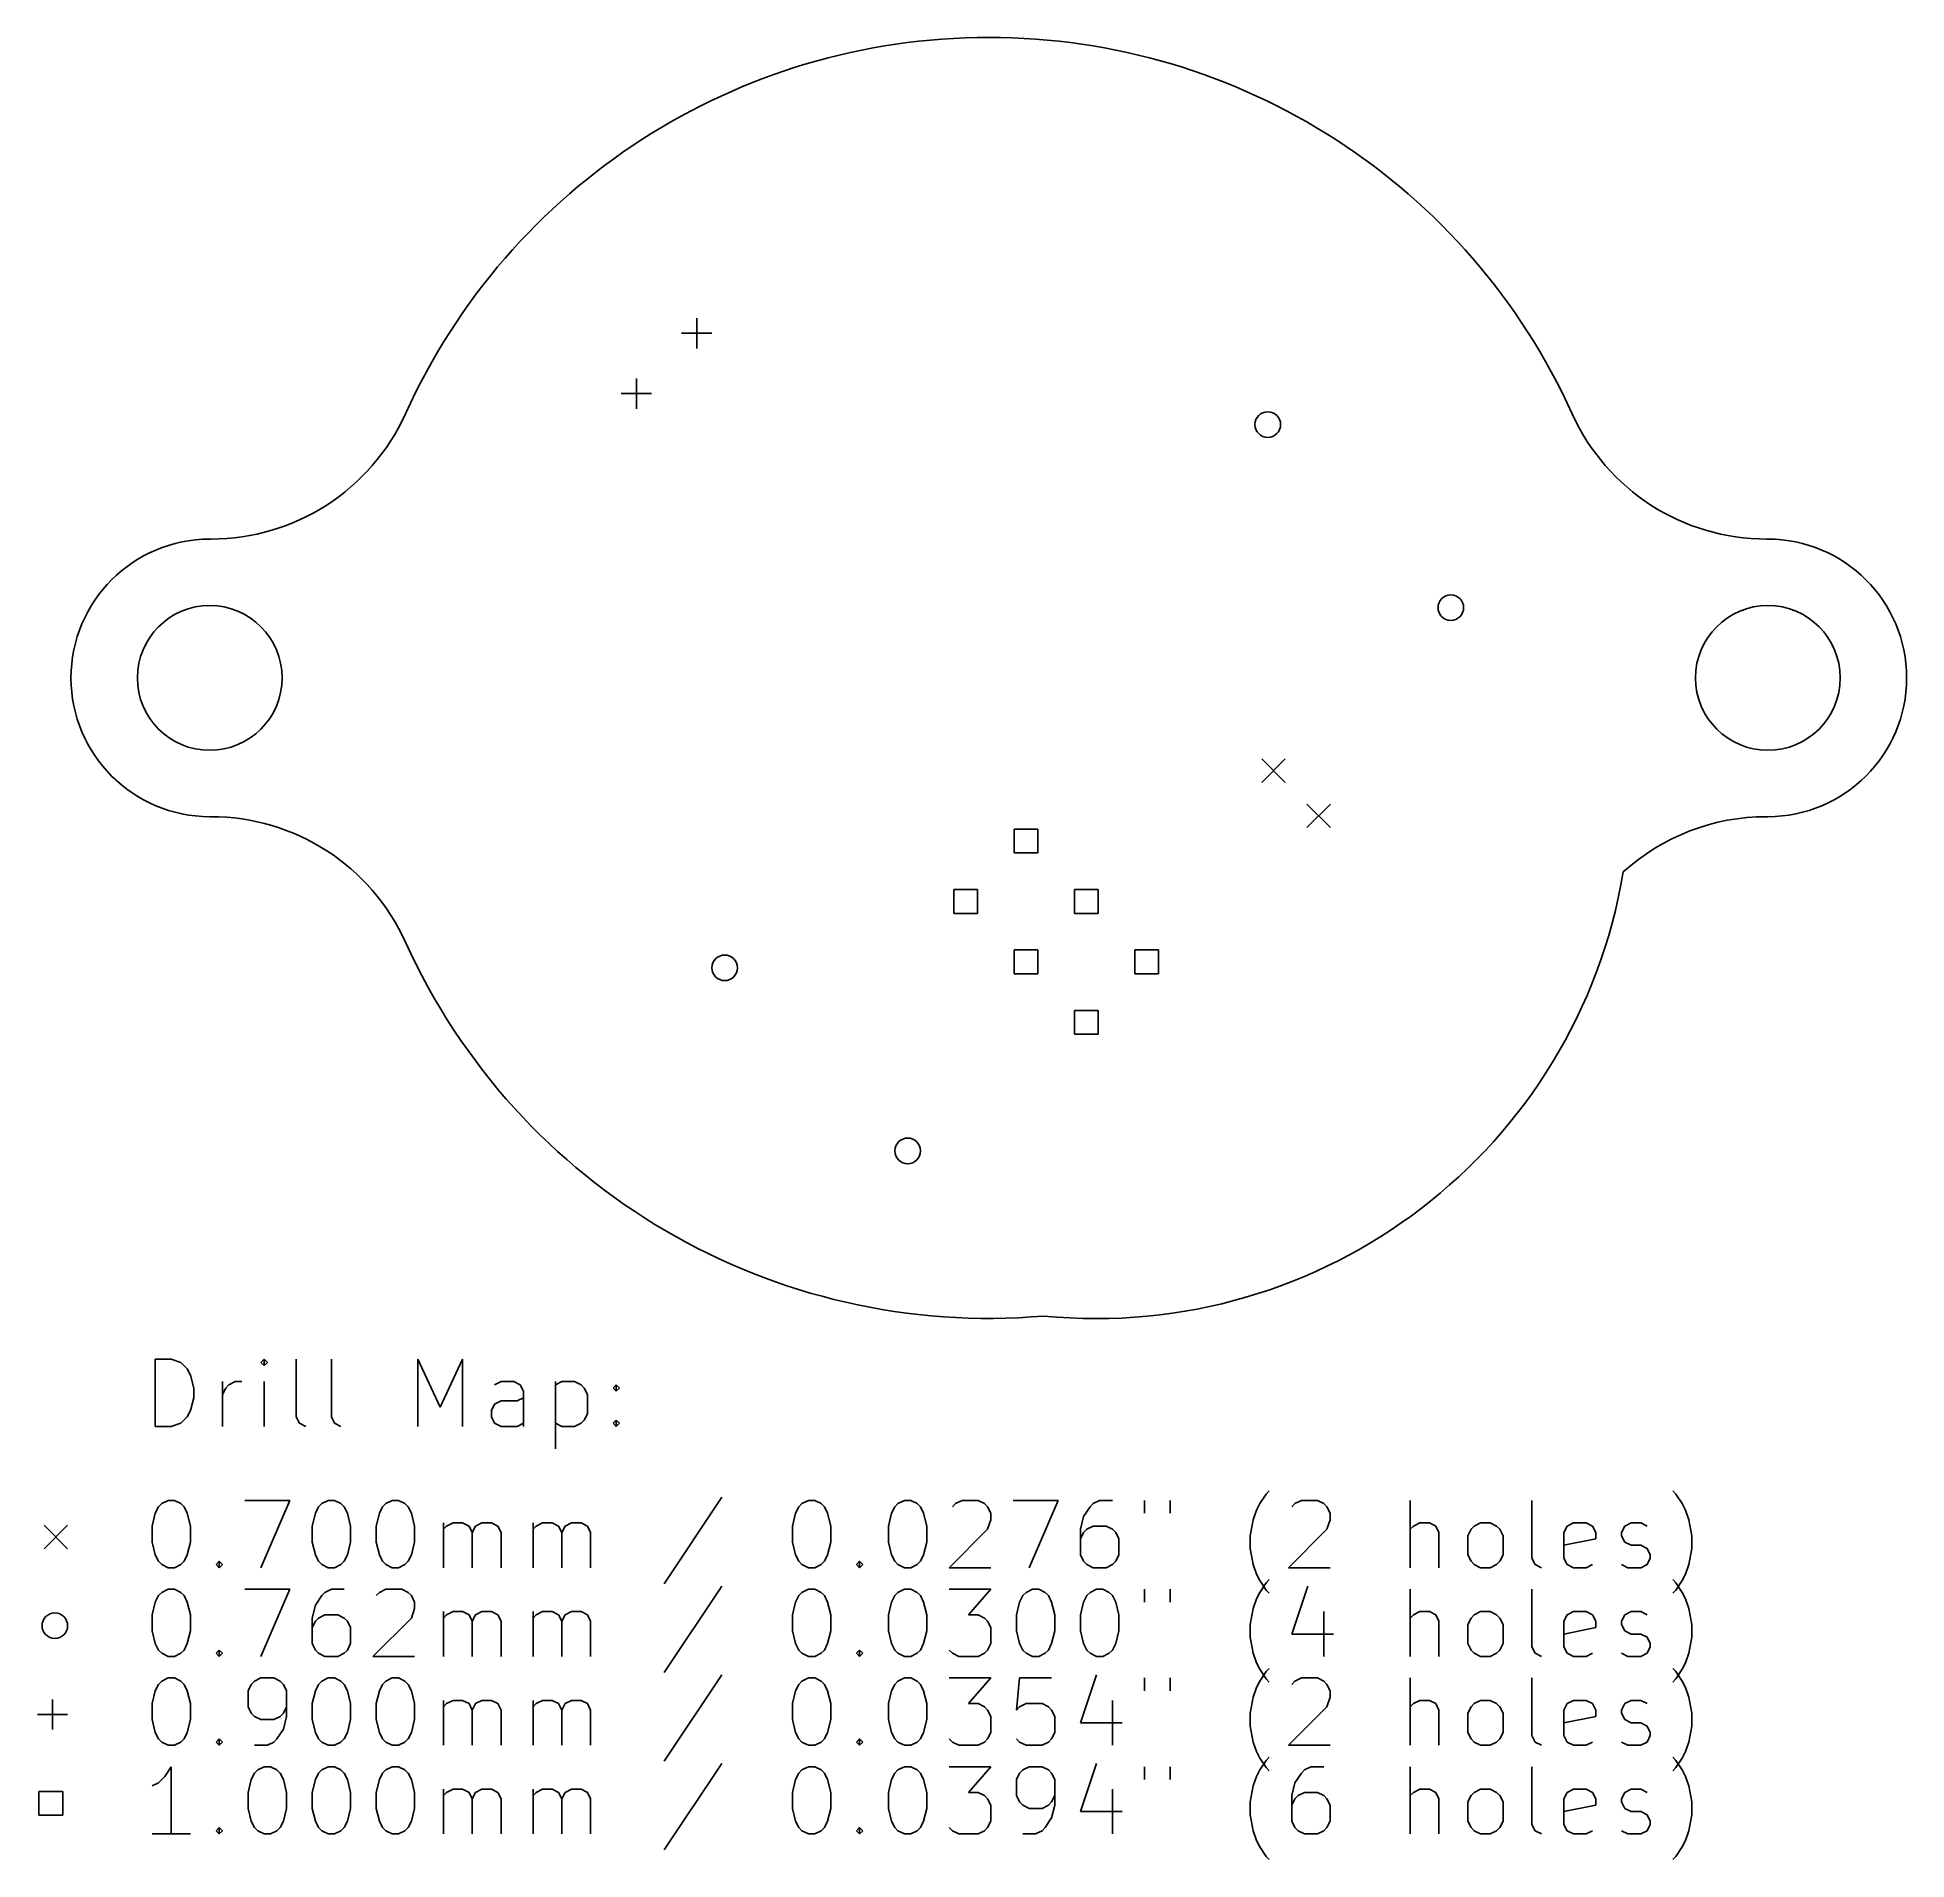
# Model space of a CAD drawing. Extents: x 78.5 to 134.1, y -109.1 to -54.9.
import ezdxf

# ---------------------------------------------------------------- set-up
doc = ezdxf.new("R2010")
doc.units = 0
doc.layers.add('BLACK', color=7, linetype='CONTINUOUS')

msp = doc.modelspace()

# ---------------------------------------------------------------- linework, layer by layer
at = {"layer": 'BLACK', "linetype": 'CONTINUOUS'}
for p, q in [((98.1516, -63.2484), (98.1516, -64.1484)), ((97.7016, -63.6984), (98.6016, -63.6984)), ((96.355549, -65.044451), (96.355549, -65.944451)), ((95.905549, -65.494451), (96.805549, -65.494451)), ((83.701237, -69.822583), (83.66206, -69.822583)), ((130.01706, -69.822583), (129.977883, -69.822583)), ((114.9601, -76.3601), (115.6601, -77.0601)), ((115.6601, -76.3601), (114.9601, -77.0601)), ((116.303603, -77.703603), (117.003603, -78.403603)), ((117.003603, -77.703603), (116.303603, -78.403603)), ((83.66206, -78.077583), (83.701237, -78.077583)), ((129.977883, -78.077583), (130.01706, -78.077583)), ((108.299608, -78.450392), (107.592494, -78.450392)), ((107.592494, -78.450392), (107.592494, -79.157506)), ((108.299608, -79.157506), (108.299608, -78.450392)), ((107.592494, -79.157506), (108.299608, -79.157506)), ((106.503557, -80.246443), (105.796443, -80.246443)), ((105.796443, -80.246443), (105.796443, -80.953557)), ((106.503557, -80.953557), (106.503557, -80.246443)), ((110.095659, -80.246443), (109.388545, -80.246443)), ((109.388545, -80.246443), (109.388545, -80.953557)), ((110.095659, -80.953557), (110.095659, -80.246443)), ((105.796443, -80.953557), (106.503557, -80.953557)), ((109.388545, -80.953557), (110.095659, -80.953557)), ((108.299608, -82.042494), (107.592494, -82.042494)), ((107.592494, -82.042494), (107.592494, -82.749608)), ((108.299608, -82.749608), (108.299608, -82.042494)), ((111.891711, -82.042494), (111.184597, -82.042494)), ((111.184597, -82.042494), (111.184597, -82.749608)), ((111.891711, -82.749608), (111.891711, -82.042494)), ((107.592494, -82.749608), (108.299608, -82.749608)), ((111.184597, -82.749608), (111.891711, -82.749608)), ((110.095659, -83.838545), (109.388545, -83.838545)), ((109.388545, -83.838545), (109.388545, -84.545659)), ((110.095659, -84.545659), (110.095659, -83.838545)), ((109.388545, -84.545659), (110.095659, -84.545659)), ((82.042325, -96.214921), (82.042325, -94.214921)), ((82.042325, -94.214921), (82.518515, -94.214921)), ((82.518515, -94.214921), (82.80423, -94.310159)), ((82.80423, -94.310159), (82.994706, -94.500635)), ((82.994706, -94.500635), (83.089944, -94.691111)), ((85.28042, -94.214921), (85.185182, -94.310159)), ((85.185182, -94.310159), (85.28042, -94.405397)), ((85.375658, -94.310159), (85.28042, -94.214921)), ((85.28042, -94.214921), (85.28042, -94.405397)), ((85.28042, -94.405397), (85.375658, -94.310159)), ((86.232801, -95.929206), (86.232801, -94.214921)), ((87.28042, -95.929206), (87.28042, -94.214921)), ((89.851849, -96.214921), (89.851849, -94.214921)), ((89.851849, -94.214921), (90.518516, -95.643492)), ((90.518516, -95.643492), (91.185182, -94.214921)), ((91.185182, -94.214921), (91.185182, -96.214921)), ((83.089944, -94.691111), (83.185182, -95.072063)), ((83.185182, -95.072063), (83.185182, -95.357778)), ((84.042325, -96.214921), (84.042325, -94.881587)), ((84.042325, -95.26254), (84.137563, -95.072063)), ((84.137563, -95.072063), (84.232801, -94.976825)), ((84.232801, -94.976825), (84.423277, -94.881587)), ((84.423277, -94.881587), (84.613754, -94.881587)), ((85.28042, -96.214921), (85.28042, -94.881587)), ((92.328039, -94.881587), (92.137563, -94.976825)), ((92.708992, -94.881587), (92.328039, -94.881587)), ((92.899468, -94.976825), (92.708992, -94.881587)), ((92.994706, -95.167302), (92.899468, -94.976825)), ((93.947087, -94.881587), (93.947087, -96.881587)), ((93.947087, -94.976825), (94.137563, -94.881587)), ((94.137563, -94.881587), (94.518516, -94.881587)), ((94.518516, -94.881587), (94.708992, -94.976825)), ((94.708992, -94.976825), (94.80423, -95.072063)), ((94.80423, -95.072063), (94.899468, -95.26254)), ((95.661373, -95.072063), (95.756611, -94.976825)), ((95.756611, -95.167302), (95.661373, -95.072063)), ((95.756611, -94.976825), (95.851849, -95.072063)), ((95.756611, -94.976825), (95.756611, -95.167302)), ((95.851849, -95.072063), (95.756611, -95.167302)), ((83.185182, -95.357778), (83.089944, -95.73873)), ((92.042325, -95.73873), (92.137563, -95.548254)), ((92.137563, -95.548254), (92.328039, -95.453016)), ((92.328039, -95.453016), (92.80423, -95.453016)), ((92.80423, -95.453016), (92.994706, -95.357778)), ((92.994706, -96.214921), (92.994706, -95.167302)), ((94.899468, -95.26254), (94.899468, -95.833968)), ((82.80423, -96.119683), (82.518515, -96.214921)), ((82.994706, -95.929206), (82.80423, -96.119683)), ((83.089944, -95.73873), (82.994706, -95.929206)), ((86.328039, -96.119683), (86.232801, -95.929206)), ((86.518515, -96.214921), (86.328039, -96.119683)), ((87.375658, -96.119683), (87.28042, -95.929206)), ((87.566134, -96.214921), (87.375658, -96.119683)), ((92.042325, -95.929206), (92.042325, -95.73873)), ((92.137563, -96.119683), (92.042325, -95.929206)), ((92.328039, -96.214921), (92.137563, -96.119683)), ((92.994706, -96.119683), (92.80423, -96.214921)), ((94.137563, -96.214921), (93.947087, -96.119683)), ((94.708992, -96.119683), (94.518516, -96.214921)), ((94.80423, -96.024444), (94.708992, -96.119683)), ((94.899468, -95.833968), (94.80423, -96.024444)), ((95.661373, -96.119683), (95.756611, -96.024444)), ((95.756611, -96.214921), (95.661373, -96.119683)), ((95.756611, -96.024444), (95.851849, -96.119683)), ((95.756611, -96.024444), (95.756611, -96.214921)), ((95.851849, -96.119683), (95.756611, -96.214921)), ((82.518515, -96.214921), (82.042325, -96.214921)), ((92.80423, -96.214921), (92.328039, -96.214921)), ((94.518516, -96.214921), (94.137563, -96.214921)), ((82.232801, -98.510159), (82.423277, -98.414921)), ((82.423277, -98.414921), (82.613754, -98.414921)), ((82.613754, -98.414921), (82.80423, -98.510159)), ((84.708992, -98.414921), (86.042325, -98.414921)), ((86.042325, -98.414921), (85.185182, -100.414921)), ((86.994706, -98.510159), (87.185182, -98.414921)), ((87.185182, -98.414921), (87.375659, -98.414921)), ((87.375659, -98.414921), (87.566135, -98.510159)), ((88.899468, -98.510159), (89.089944, -98.414921)), ((89.089944, -98.414921), (89.280421, -98.414921)), ((89.280421, -98.414921), (89.470897, -98.510159)), ((98.899469, -98.319683), (97.185184, -100.891111)), ((101.280422, -98.510159), (101.470898, -98.414921)), ((101.470898, -98.414921), (101.661375, -98.414921)), ((101.661375, -98.414921), (101.851851, -98.510159)), ((104.137565, -98.510159), (104.328041, -98.414921)), ((104.328041, -98.414921), (104.518518, -98.414921)), ((104.518518, -98.414921), (104.708994, -98.510159)), ((105.851851, -98.510159), (106.042327, -98.414921)), ((106.042327, -98.414921), (106.518518, -98.414921)), ((106.518518, -98.414921), (106.708994, -98.510159)), ((107.566137, -98.414921), (108.89947, -98.414921)), ((108.89947, -98.414921), (108.042327, -100.414921)), ((110.137565, -98.414921), (109.947089, -98.510159)), ((110.518518, -98.414921), (110.137565, -98.414921)), ((111.470899, -98.414921), (111.470899, -98.795873)), ((112.232804, -98.414921), (112.232804, -98.795873)), ((114.899471, -98.510159), (115.089947, -98.224444)), ((115.089947, -98.224444), (115.185186, -98.129206)), ((115.94709, -98.510159), (116.137566, -98.414921)), ((116.137566, -98.414921), (116.613757, -98.414921)), ((116.613757, -98.414921), (116.804233, -98.510159)), ((119.375662, -100.414921), (119.375662, -98.414921)), ((122.99471, -100.129206), (122.99471, -98.414921)), ((127.280425, -98.224444), (127.185187, -98.129206)), ((127.470901, -98.510159), (127.280425, -98.224444)), ((81.947087, -99.176825), (82.042325, -98.795873)), ((82.042325, -98.795873), (82.137563, -98.605397)), ((82.137563, -98.605397), (82.232801, -98.510159)), ((82.80423, -98.510159), (82.899468, -98.605397)), ((82.899468, -98.605397), (82.994706, -98.795873)), ((82.994706, -98.795873), (83.089944, -99.176825)), ((86.708992, -99.176825), (86.80423, -98.795873)), ((86.80423, -98.795873), (86.899468, -98.605397)), ((86.899468, -98.605397), (86.994706, -98.510159)), ((87.566135, -98.510159), (87.661373, -98.605397)), ((87.661373, -98.605397), (87.756611, -98.795873)), ((87.756611, -98.795873), (87.851849, -99.176825)), ((88.613754, -99.176825), (88.708992, -98.795873)), ((88.708992, -98.795873), (88.80423, -98.605397)), ((88.80423, -98.605397), (88.899468, -98.510159)), ((89.470897, -98.510159), (89.566135, -98.605397)), ((89.566135, -98.605397), (89.661373, -98.795873)), ((89.661373, -98.795873), (89.756611, -99.176825)), ((100.994708, -99.176825), (101.089946, -98.795873)), ((101.089946, -98.795873), (101.185184, -98.605397)), ((101.185184, -98.605397), (101.280422, -98.510159)), ((101.851851, -98.510159), (101.947089, -98.605397)), ((101.947089, -98.605397), (102.042327, -98.795873)), ((102.042327, -98.795873), (102.137565, -99.176825)), ((103.851851, -99.176825), (103.947089, -98.795873)), ((103.947089, -98.795873), (104.042327, -98.605397)), ((104.042327, -98.605397), (104.137565, -98.510159)), ((104.708994, -98.510159), (104.804232, -98.605397)), ((104.804232, -98.605397), (104.89947, -98.795873)), ((104.89947, -98.795873), (104.994708, -99.176825)), ((105.756613, -98.605397), (105.851851, -98.510159)), ((106.708994, -98.510159), (106.804232, -98.605397)), ((106.804232, -98.605397), (106.89947, -98.795873)), ((106.89947, -98.795873), (106.89947, -98.986349)), ((109.661375, -98.891111), (109.566137, -99.272063)), ((109.851851, -98.605397), (109.661375, -98.891111)), ((109.947089, -98.510159), (109.851851, -98.605397)), ((114.708995, -98.986349), (114.804233, -98.700635)), ((114.804233, -98.700635), (114.899471, -98.510159)), ((115.851852, -98.605397), (115.94709, -98.510159)), ((116.804233, -98.510159), (116.899471, -98.605397)), ((116.899471, -98.605397), (116.994709, -98.795873)), ((116.994709, -98.795873), (116.994709, -98.986349)), ((127.566139, -98.700635), (127.470901, -98.510159)), ((127.661377, -98.986349), (127.566139, -98.700635)), ((78.734557, -99.150083), (79.434557, -99.850083)), ((79.434557, -99.150083), (78.734557, -99.850083)), ((81.947087, -99.653016), (81.947087, -99.176825)), ((83.089944, -99.176825), (83.089944, -99.653016)), ((86.708992, -99.653016), (86.708992, -99.176825)), ((87.851849, -99.176825), (87.851849, -99.653016)), ((88.613754, -99.653016), (88.613754, -99.176825)), ((89.756611, -99.176825), (89.756611, -99.653016)), ((90.613754, -100.414921), (90.613754, -99.081587)), ((90.613754, -99.272063), (90.708992, -99.176825)), ((90.708992, -99.176825), (90.899468, -99.081587)), ((90.899468, -99.081587), (91.185183, -99.081587)), ((91.185183, -99.081587), (91.375659, -99.176825)), ((91.375659, -99.176825), (91.470897, -99.367302)), ((91.470897, -99.367302), (91.566135, -99.176825)), ((91.470897, -99.367302), (91.470897, -100.414921)), ((91.566135, -99.176825), (91.756611, -99.081587)), ((91.756611, -99.081587), (92.042325, -99.081587)), ((92.042325, -99.081587), (92.232802, -99.176825)), ((92.232802, -99.176825), (92.32804, -99.367302)), ((92.32804, -99.367302), (92.32804, -100.414921)), ((93.280421, -100.414921), (93.280421, -99.081587)), ((93.280421, -99.272063), (93.375659, -99.176825)), ((93.375659, -99.176825), (93.566135, -99.081587)), ((93.566135, -99.081587), (93.85185, -99.081587)), ((93.85185, -99.081587), (94.042326, -99.176825)), ((94.042326, -99.176825), (94.137564, -99.367302)), ((94.137564, -99.367302), (94.232802, -99.176825)), ((94.137564, -99.367302), (94.137564, -100.414921)), ((94.232802, -99.176825), (94.423278, -99.081587)), ((94.423278, -99.081587), (94.708992, -99.081587)), ((94.708992, -99.081587), (94.899469, -99.176825)), ((94.899469, -99.176825), (94.994707, -99.367302)), ((94.994707, -99.367302), (94.994707, -100.414921)), ((100.994708, -99.653016), (100.994708, -99.176825)), ((102.137565, -99.176825), (102.137565, -99.653016)), ((103.851851, -99.653016), (103.851851, -99.176825)), ((104.994708, -99.176825), (104.994708, -99.653016)), ((106.804232, -99.272063), (105.661375, -100.414921)), ((106.89947, -98.986349), (106.804232, -99.272063)), ((109.566137, -99.272063), (109.566137, -100.033968)), ((109.661375, -99.367302), (109.566137, -99.557778)), ((109.756613, -99.272063), (109.661375, -99.367302)), ((109.947089, -99.176825), (109.756613, -99.272063)), ((110.328042, -99.176825), (109.947089, -99.176825)), ((110.518518, -99.272063), (110.328042, -99.176825)), ((110.613756, -99.367302), (110.518518, -99.272063)), ((110.708994, -99.557778), (110.613756, -99.367302)), ((114.613757, -99.46254), (114.708995, -98.986349)), ((114.613757, -99.843492), (114.613757, -99.46254)), ((116.899471, -99.272063), (115.756614, -100.414921)), ((116.994709, -98.986349), (116.899471, -99.272063)), ((119.4709, -99.176825), (119.375662, -99.272063)), ((119.661376, -99.081587), (119.4709, -99.176825)), ((119.947091, -99.081587), (119.661376, -99.081587)), ((120.137567, -99.176825), (119.947091, -99.081587)), ((120.232805, -99.367302), (120.137567, -99.176825)), ((120.232805, -100.414921), (120.232805, -99.367302)), ((121.089948, -99.46254), (121.185186, -99.272063)), ((121.089948, -100.033968), (121.089948, -99.46254)), ((121.185186, -99.272063), (121.280424, -99.176825)), ((121.280424, -99.176825), (121.4709, -99.081587)), ((121.4709, -99.081587), (121.756615, -99.081587)), ((121.756615, -99.081587), (121.947091, -99.176825)), ((121.947091, -99.176825), (122.042329, -99.272063)), ((122.042329, -99.272063), (122.137567, -99.46254)), ((122.137567, -99.46254), (122.137567, -100.033968)), ((123.947091, -99.367302), (124.042329, -99.176825)), ((123.947091, -100.129206), (123.947091, -99.367302)), ((124.042329, -99.176825), (124.232805, -99.081587)), ((124.232805, -99.081587), (124.613758, -99.081587)), ((124.613758, -99.081587), (124.804234, -99.176825)), ((124.804234, -99.176825), (124.899472, -99.367302)), ((124.899472, -99.367302), (124.899472, -99.557778)), ((125.661377, -99.367302), (125.756615, -99.176825)), ((125.661377, -99.46254), (125.661377, -99.367302)), ((125.756615, -99.653016), (125.661377, -99.46254)), ((125.756615, -99.176825), (125.947091, -99.081587)), ((125.947091, -99.081587), (126.232805, -99.081587)), ((126.232805, -99.081587), (126.423282, -99.176825)), ((127.756615, -99.46254), (127.661377, -98.986349)), ((127.756615, -99.843492), (127.756615, -99.46254)), ((82.042325, -100.033968), (81.947087, -99.653016)), ((82.137563, -100.224444), (82.042325, -100.033968)), ((82.994706, -100.033968), (82.899468, -100.224444)), ((83.089944, -99.653016), (82.994706, -100.033968)), ((86.80423, -100.033968), (86.708992, -99.653016)), ((86.899468, -100.224444), (86.80423, -100.033968)), ((87.756611, -100.033968), (87.661373, -100.224444)), ((87.851849, -99.653016), (87.756611, -100.033968)), ((88.708992, -100.033968), (88.613754, -99.653016)), ((88.80423, -100.224444), (88.708992, -100.033968)), ((89.661373, -100.033968), (89.566135, -100.224444)), ((89.756611, -99.653016), (89.661373, -100.033968)), ((101.089946, -100.033968), (100.994708, -99.653016)), ((101.185184, -100.224444), (101.089946, -100.033968)), ((102.042327, -100.033968), (101.947089, -100.224444)), ((102.137565, -99.653016), (102.042327, -100.033968)), ((103.947089, -100.033968), (103.851851, -99.653016)), ((104.042327, -100.224444), (103.947089, -100.033968)), ((104.89947, -100.033968), (104.804232, -100.224444)), ((104.994708, -99.653016), (104.89947, -100.033968)), ((109.566137, -100.033968), (109.661375, -100.224444)), ((110.613756, -100.224444), (110.708994, -100.033968)), ((110.708994, -100.033968), (110.708994, -99.557778)), ((114.708995, -100.319683), (114.613757, -99.843492)), ((121.185186, -100.224444), (121.089948, -100.033968)), ((122.137567, -100.033968), (122.042329, -100.224444)), ((124.899472, -99.557778), (123.947091, -99.748254)), ((125.947091, -99.748254), (125.756615, -99.653016)), ((126.232805, -99.748254), (125.947091, -99.748254)), ((126.423282, -99.843492), (126.232805, -99.748254)), ((126.51852, -100.033968), (126.423282, -99.843492)), ((126.51852, -100.129206), (126.51852, -100.033968)), ((127.661377, -100.319683), (127.756615, -99.843492)), ((82.232801, -100.319683), (82.137563, -100.224444)), ((82.423277, -100.414921), (82.232801, -100.319683)), ((82.613754, -100.414921), (82.423277, -100.414921)), ((82.80423, -100.319683), (82.613754, -100.414921)), ((82.899468, -100.224444), (82.80423, -100.319683)), ((83.851849, -100.319683), (83.947087, -100.224444)), ((83.947087, -100.414921), (83.851849, -100.319683)), ((83.947087, -100.224444), (84.042325, -100.319683)), ((83.947087, -100.224444), (83.947087, -100.414921)), ((84.042325, -100.319683), (83.947087, -100.414921)), ((86.994706, -100.319683), (86.899468, -100.224444)), ((87.185182, -100.414921), (86.994706, -100.319683)), ((87.375659, -100.414921), (87.185182, -100.414921)), ((87.566135, -100.319683), (87.375659, -100.414921)), ((87.661373, -100.224444), (87.566135, -100.319683)), ((88.899468, -100.319683), (88.80423, -100.224444)), ((89.089944, -100.414921), (88.899468, -100.319683)), ((89.280421, -100.414921), (89.089944, -100.414921)), ((89.470897, -100.319683), (89.280421, -100.414921)), ((89.566135, -100.224444), (89.470897, -100.319683)), ((101.280422, -100.319683), (101.185184, -100.224444)), ((101.470898, -100.414921), (101.280422, -100.319683)), ((101.661375, -100.414921), (101.470898, -100.414921)), ((101.851851, -100.319683), (101.661375, -100.414921)), ((101.947089, -100.224444), (101.851851, -100.319683)), ((102.89947, -100.319683), (102.994708, -100.224444)), ((102.994708, -100.414921), (102.89947, -100.319683)), ((102.994708, -100.224444), (103.089946, -100.319683)), ((102.994708, -100.224444), (102.994708, -100.414921)), ((103.089946, -100.319683), (102.994708, -100.414921)), ((104.137565, -100.319683), (104.042327, -100.224444)), ((104.328041, -100.414921), (104.137565, -100.319683)), ((104.518518, -100.414921), (104.328041, -100.414921)), ((104.708994, -100.319683), (104.518518, -100.414921)), ((104.804232, -100.224444), (104.708994, -100.319683)), ((105.661375, -100.414921), (106.89947, -100.414921)), ((109.661375, -100.224444), (109.756613, -100.319683)), ((109.756613, -100.319683), (109.947089, -100.414921)), ((109.947089, -100.414921), (110.328042, -100.414921)), ((110.328042, -100.414921), (110.518518, -100.319683)), ((110.518518, -100.319683), (110.613756, -100.224444)), ((114.804233, -100.605397), (114.708995, -100.319683)), ((114.899471, -100.795873), (114.804233, -100.605397)), ((115.756614, -100.414921), (116.994709, -100.414921)), ((121.280424, -100.319683), (121.185186, -100.224444)), ((121.4709, -100.414921), (121.280424, -100.319683)), ((121.756615, -100.414921), (121.4709, -100.414921)), ((121.947091, -100.319683), (121.756615, -100.414921)), ((122.042329, -100.224444), (121.947091, -100.319683)), ((123.089948, -100.319683), (122.99471, -100.129206)), ((123.280424, -100.414921), (123.089948, -100.319683)), ((124.042329, -100.319683), (123.947091, -100.129206)), ((124.232805, -100.414921), (124.042329, -100.319683)), ((124.613758, -100.414921), (124.232805, -100.414921)), ((124.804234, -100.319683), (124.613758, -100.414921)), ((125.661377, -100.319683), (125.851853, -100.414921)), ((125.851853, -100.414921), (126.232805, -100.414921)), ((126.232805, -100.414921), (126.423282, -100.319683)), ((126.423282, -100.319683), (126.51852, -100.129206)), ((127.470901, -100.795873), (127.566139, -100.605397)), ((127.566139, -100.605397), (127.661377, -100.319683)), ((82.137563, -101.245397), (82.232801, -101.150159)), ((82.232801, -101.150159), (82.423277, -101.054921)), ((82.423277, -101.054921), (82.613754, -101.054921)), ((82.613754, -101.054921), (82.80423, -101.150159)), ((82.80423, -101.150159), (82.899468, -101.245397)), ((84.708992, -101.054921), (86.042325, -101.054921)), ((86.042325, -101.054921), (85.185182, -103.054921)), ((87.089944, -101.150159), (86.994706, -101.245397)), ((87.28042, -101.054921), (87.089944, -101.150159)), ((87.661373, -101.054921), (87.28042, -101.054921)), ((88.613754, -101.245397), (88.708992, -101.150159)), ((88.708992, -101.150159), (88.899468, -101.054921)), ((88.899468, -101.054921), (89.375659, -101.054921)), ((89.375659, -101.054921), (89.566135, -101.150159)), ((89.566135, -101.150159), (89.661373, -101.245397)), ((98.899469, -100.959683), (97.185184, -103.531111)), ((101.185184, -101.245397), (101.280422, -101.150159)), ((101.280422, -101.150159), (101.470898, -101.054921)), ((101.470898, -101.054921), (101.661375, -101.054921)), ((101.661375, -101.054921), (101.851851, -101.150159)), ((101.851851, -101.150159), (101.947089, -101.245397)), ((104.042327, -101.245397), (104.137565, -101.150159)), ((104.137565, -101.150159), (104.328041, -101.054921)), ((104.328041, -101.054921), (104.518518, -101.054921)), ((104.518518, -101.054921), (104.708994, -101.150159)), ((104.708994, -101.150159), (104.804232, -101.245397)), ((105.661375, -101.054921), (106.89947, -101.054921)), ((106.89947, -101.054921), (106.232803, -101.816825)), ((107.851851, -101.245397), (107.947089, -101.150159)), ((107.947089, -101.150159), (108.137565, -101.054921)), ((108.137565, -101.054921), (108.328042, -101.054921)), ((108.328042, -101.054921), (108.518518, -101.150159)), ((108.518518, -101.150159), (108.613756, -101.245397)), ((109.756613, -101.245397), (109.851851, -101.150159)), ((109.851851, -101.150159), (110.042327, -101.054921)), ((110.042327, -101.054921), (110.232804, -101.054921)), ((110.232804, -101.054921), (110.42328, -101.150159)), ((110.42328, -101.150159), (110.518518, -101.245397)), ((111.470899, -101.054921), (111.470899, -101.435873)), ((112.232804, -101.054921), (112.232804, -101.435873)), ((114.804233, -101.340635), (114.899471, -101.150159)), ((115.089947, -101.081587), (114.899471, -100.795873)), ((114.899471, -101.150159), (115.089947, -100.864444)), ((115.089947, -100.864444), (115.185186, -100.769206)), ((115.185186, -101.176825), (115.089947, -101.081587)), ((116.328042, -100.959683), (115.851852, -102.388254)), ((119.375662, -103.054921), (119.375662, -101.054921)), ((122.99471, -102.769206), (122.99471, -101.054921)), ((127.280425, -100.864444), (127.185187, -100.769206)), ((127.185187, -101.176825), (127.280425, -101.081587)), ((127.280425, -101.081587), (127.470901, -100.795873)), ((127.470901, -101.150159), (127.280425, -100.864444)), ((127.566139, -101.340635), (127.470901, -101.150159)), ((81.947087, -101.816825), (82.042325, -101.435873)), ((82.042325, -101.435873), (82.137563, -101.245397)), ((82.899468, -101.245397), (82.994706, -101.435873)), ((82.994706, -101.435873), (83.089944, -101.816825)), ((86.80423, -101.531111), (86.708992, -101.912063)), ((86.994706, -101.245397), (86.80423, -101.531111)), ((89.661373, -101.245397), (89.756611, -101.435873)), ((89.756611, -101.626349), (89.661373, -101.912063)), ((89.756611, -101.435873), (89.756611, -101.626349)), ((90.613754, -103.054921), (90.613754, -101.721587)), ((90.708992, -101.816825), (90.899468, -101.721587)), ((90.899468, -101.721587), (91.185183, -101.721587)), ((91.185183, -101.721587), (91.375659, -101.816825)), ((91.566135, -101.816825), (91.756611, -101.721587)), ((91.756611, -101.721587), (92.042325, -101.721587)), ((92.042325, -101.721587), (92.232802, -101.816825)), ((93.280421, -103.054921), (93.280421, -101.721587)), ((93.375659, -101.816825), (93.566135, -101.721587)), ((93.566135, -101.721587), (93.85185, -101.721587)), ((93.85185, -101.721587), (94.042326, -101.816825)), ((94.232802, -101.816825), (94.423278, -101.721587)), ((94.423278, -101.721587), (94.708992, -101.721587)), ((94.708992, -101.721587), (94.899469, -101.816825)), ((100.994708, -101.816825), (101.089946, -101.435873)), ((101.089946, -101.435873), (101.185184, -101.245397)), ((101.947089, -101.245397), (102.042327, -101.435873)), ((102.042327, -101.435873), (102.137565, -101.816825)), ((103.851851, -101.816825), (103.947089, -101.435873)), ((103.947089, -101.435873), (104.042327, -101.245397)), ((104.804232, -101.245397), (104.89947, -101.435873)), ((104.89947, -101.435873), (104.994708, -101.816825)), ((107.661375, -101.816825), (107.756613, -101.435873)), ((107.756613, -101.435873), (107.851851, -101.245397)), ((108.613756, -101.245397), (108.708994, -101.435873)), ((108.708994, -101.435873), (108.804232, -101.816825)), ((109.566137, -101.816825), (109.661375, -101.435873)), ((109.661375, -101.435873), (109.756613, -101.245397)), ((110.518518, -101.245397), (110.613756, -101.435873)), ((110.613756, -101.435873), (110.708994, -101.816825)), ((114.613757, -102.10254), (114.708995, -101.626349)), ((114.708995, -101.626349), (114.804233, -101.340635)), ((116.804233, -101.721587), (116.804233, -103.054921)), ((119.661376, -101.721587), (119.4709, -101.816825)), ((119.947091, -101.721587), (119.661376, -101.721587)), ((120.137567, -101.816825), (119.947091, -101.721587)), ((121.280424, -101.816825), (121.4709, -101.721587)), ((121.4709, -101.721587), (121.756615, -101.721587)), ((121.756615, -101.721587), (121.947091, -101.816825)), ((124.042329, -101.816825), (124.232805, -101.721587)), ((124.232805, -101.721587), (124.613758, -101.721587)), ((124.613758, -101.721587), (124.804234, -101.816825)), ((125.756615, -101.816825), (125.947091, -101.721587)), ((125.947091, -101.721587), (126.232805, -101.721587)), ((126.232805, -101.721587), (126.423282, -101.816825)), ((127.661377, -101.626349), (127.566139, -101.340635)), ((127.756615, -102.10254), (127.661377, -101.626349)), ((81.947087, -102.293016), (81.947087, -101.816825)), ((82.042325, -102.673968), (81.947087, -102.293016)), ((83.089944, -102.293016), (82.994706, -102.673968)), ((83.089944, -101.816825), (83.089944, -102.293016)), ((86.708992, -101.912063), (86.708992, -102.673968)), ((86.80423, -102.007302), (86.708992, -102.197778)), ((86.899468, -101.912063), (86.80423, -102.007302)), ((87.089944, -101.816825), (86.899468, -101.912063)), ((87.470897, -101.816825), (87.089944, -101.816825)), ((87.661373, -101.912063), (87.470897, -101.816825)), ((87.756611, -102.007302), (87.661373, -101.912063)), ((87.851849, -102.197778), (87.756611, -102.007302)), ((87.851849, -102.673968), (87.851849, -102.197778)), ((89.661373, -101.912063), (88.518516, -103.054921)), ((90.613754, -101.912063), (90.708992, -101.816825)), ((91.375659, -101.816825), (91.470897, -102.007302)), ((91.470897, -102.007302), (91.566135, -101.816825)), ((91.470897, -102.007302), (91.470897, -103.054921)), ((92.232802, -101.816825), (92.32804, -102.007302)), ((92.32804, -102.007302), (92.32804, -103.054921)), ((93.280421, -101.912063), (93.375659, -101.816825)), ((94.042326, -101.816825), (94.137564, -102.007302)), ((94.137564, -102.007302), (94.232802, -101.816825)), ((94.137564, -102.007302), (94.137564, -103.054921)), ((94.899469, -101.816825), (94.994707, -102.007302)), ((94.994707, -102.007302), (94.994707, -103.054921)), ((100.994708, -102.293016), (100.994708, -101.816825)), ((101.089946, -102.673968), (100.994708, -102.293016)), ((102.137565, -102.293016), (102.042327, -102.673968)), ((102.137565, -101.816825), (102.137565, -102.293016)), ((103.851851, -102.293016), (103.851851, -101.816825)), ((103.947089, -102.673968), (103.851851, -102.293016)), ((104.994708, -102.293016), (104.89947, -102.673968)), ((104.994708, -101.816825), (104.994708, -102.293016)), ((106.232803, -101.816825), (106.518518, -101.816825)), ((106.518518, -101.816825), (106.708994, -101.912063)), ((106.708994, -101.912063), (106.804232, -102.007302)), ((106.804232, -102.007302), (106.89947, -102.197778)), ((106.89947, -102.197778), (106.89947, -102.673968)), ((107.661375, -102.293016), (107.661375, -101.816825)), ((107.756613, -102.673968), (107.661375, -102.293016)), ((108.804232, -102.293016), (108.708994, -102.673968)), ((108.804232, -101.816825), (108.804232, -102.293016)), ((109.566137, -102.293016), (109.566137, -101.816825)), ((109.661375, -102.673968), (109.566137, -102.293016)), ((110.708994, -102.293016), (110.613756, -102.673968)), ((110.708994, -101.816825), (110.708994, -102.293016)), ((114.613757, -102.483492), (114.613757, -102.10254)), ((119.4709, -101.816825), (119.375662, -101.912063)), ((120.232805, -102.007302), (120.137567, -101.816825)), ((120.232805, -103.054921), (120.232805, -102.007302)), ((121.089948, -102.10254), (121.185186, -101.912063)), ((121.089948, -102.673968), (121.089948, -102.10254)), ((121.185186, -101.912063), (121.280424, -101.816825)), ((121.947091, -101.816825), (122.042329, -101.912063)), ((122.042329, -101.912063), (122.137567, -102.10254)), ((122.137567, -102.10254), (122.137567, -102.673968)), ((123.947091, -102.007302), (124.042329, -101.816825)), ((123.947091, -102.769206), (123.947091, -102.007302)), ((124.899472, -102.197778), (123.947091, -102.388254)), ((124.804234, -101.816825), (124.899472, -102.007302)), ((124.899472, -102.007302), (124.899472, -102.197778)), ((125.661377, -102.007302), (125.756615, -101.816825)), ((125.661377, -102.10254), (125.661377, -102.007302)), ((125.756615, -102.293016), (125.661377, -102.10254)), ((125.947091, -102.388254), (125.756615, -102.293016)), ((127.756615, -102.483492), (127.756615, -102.10254)), ((82.137563, -102.864444), (82.042325, -102.673968)), ((82.232801, -102.959683), (82.137563, -102.864444)), ((82.899468, -102.864444), (82.80423, -102.959683)), ((82.994706, -102.673968), (82.899468, -102.864444)), ((83.851849, -102.959683), (83.947087, -102.864444)), ((83.947087, -102.864444), (84.042325, -102.959683)), ((83.947087, -102.864444), (83.947087, -103.054921)), ((86.708992, -102.673968), (86.80423, -102.864444)), ((86.80423, -102.864444), (86.899468, -102.959683)), ((87.661373, -102.959683), (87.756611, -102.864444)), ((87.756611, -102.864444), (87.851849, -102.673968)), ((101.185184, -102.864444), (101.089946, -102.673968)), ((101.280422, -102.959683), (101.185184, -102.864444)), ((101.947089, -102.864444), (101.851851, -102.959683)), ((102.042327, -102.673968), (101.947089, -102.864444)), ((102.89947, -102.959683), (102.994708, -102.864444)), ((102.994708, -102.864444), (103.089946, -102.959683)), ((102.994708, -102.864444), (102.994708, -103.054921)), ((104.042327, -102.864444), (103.947089, -102.673968)), ((104.137565, -102.959683), (104.042327, -102.864444)), ((104.804232, -102.864444), (104.708994, -102.959683)), ((104.89947, -102.673968), (104.804232, -102.864444)), ((105.756613, -102.959683), (105.661375, -102.864444)), ((106.804232, -102.864444), (106.708994, -102.959683)), ((106.89947, -102.673968), (106.804232, -102.864444)), ((107.851851, -102.864444), (107.756613, -102.673968)), ((107.947089, -102.959683), (107.851851, -102.864444)), ((108.613756, -102.864444), (108.518518, -102.959683)), ((108.708994, -102.673968), (108.613756, -102.864444)), ((109.756613, -102.864444), (109.661375, -102.673968)), ((109.851851, -102.959683), (109.756613, -102.864444)), ((110.518518, -102.864444), (110.42328, -102.959683)), ((110.613756, -102.673968), (110.518518, -102.864444)), ((114.708995, -102.959683), (114.613757, -102.483492)), ((115.851852, -102.388254), (117.089947, -102.388254)), ((121.185186, -102.864444), (121.089948, -102.673968)), ((121.280424, -102.959683), (121.185186, -102.864444)), ((122.042329, -102.864444), (121.947091, -102.959683)), ((122.137567, -102.673968), (122.042329, -102.864444)), ((123.089948, -102.959683), (122.99471, -102.769206)), ((124.042329, -102.959683), (123.947091, -102.769206)), ((126.232805, -102.388254), (125.947091, -102.388254)), ((126.423282, -102.483492), (126.232805, -102.388254)), ((126.51852, -102.673968), (126.423282, -102.483492)), ((126.423282, -102.959683), (126.51852, -102.769206)), ((126.51852, -102.769206), (126.51852, -102.673968)), ((127.661377, -102.959683), (127.756615, -102.483492)), ((82.423277, -103.054921), (82.232801, -102.959683)), ((82.613754, -103.054921), (82.423277, -103.054921)), ((82.80423, -102.959683), (82.613754, -103.054921)), ((83.947087, -103.054921), (83.851849, -102.959683)), ((84.042325, -102.959683), (83.947087, -103.054921)), ((86.899468, -102.959683), (87.089944, -103.054921)), ((87.089944, -103.054921), (87.470897, -103.054921)), ((87.470897, -103.054921), (87.661373, -102.959683)), ((88.518516, -103.054921), (89.756611, -103.054921)), ((101.470898, -103.054921), (101.280422, -102.959683)), ((101.661375, -103.054921), (101.470898, -103.054921)), ((101.851851, -102.959683), (101.661375, -103.054921)), ((102.994708, -103.054921), (102.89947, -102.959683)), ((103.089946, -102.959683), (102.994708, -103.054921)), ((104.328041, -103.054921), (104.137565, -102.959683)), ((104.518518, -103.054921), (104.328041, -103.054921)), ((104.708994, -102.959683), (104.518518, -103.054921)), ((105.947089, -103.054921), (105.756613, -102.959683)), ((106.518518, -103.054921), (105.947089, -103.054921)), ((106.708994, -102.959683), (106.518518, -103.054921)), ((108.137565, -103.054921), (107.947089, -102.959683)), ((108.328042, -103.054921), (108.137565, -103.054921)), ((108.518518, -102.959683), (108.328042, -103.054921)), ((110.042327, -103.054921), (109.851851, -102.959683)), ((110.232804, -103.054921), (110.042327, -103.054921)), ((110.42328, -102.959683), (110.232804, -103.054921)), ((114.804233, -103.245397), (114.708995, -102.959683)), ((114.899471, -103.435873), (114.804233, -103.245397)), ((115.089947, -103.504444), (115.185186, -103.409206)), ((121.4709, -103.054921), (121.280424, -102.959683)), ((121.756615, -103.054921), (121.4709, -103.054921)), ((121.947091, -102.959683), (121.756615, -103.054921)), ((123.280424, -103.054921), (123.089948, -102.959683)), ((124.232805, -103.054921), (124.042329, -102.959683)), ((124.613758, -103.054921), (124.232805, -103.054921)), ((124.804234, -102.959683), (124.613758, -103.054921)), ((125.661377, -102.959683), (125.851853, -103.054921)), ((125.851853, -103.054921), (126.232805, -103.054921)), ((126.232805, -103.054921), (126.423282, -102.959683)), ((127.280425, -103.504444), (127.185187, -103.409206)), ((127.470901, -103.435873), (127.566139, -103.245397)), ((127.566139, -103.245397), (127.661377, -102.959683)), ((82.042325, -104.075873), (82.137563, -103.885397)), ((82.137563, -103.885397), (82.232801, -103.790159)), ((82.232801, -103.790159), (82.423277, -103.694921)), ((82.423277, -103.694921), (82.613754, -103.694921)), ((82.613754, -103.694921), (82.80423, -103.790159)), ((82.80423, -103.790159), (82.899468, -103.885397)), ((82.899468, -103.885397), (82.994706, -104.075873)), ((84.899468, -103.885397), (84.80423, -104.075873)), ((84.994706, -103.790159), (84.899468, -103.885397)), ((85.185182, -103.694921), (84.994706, -103.790159)), ((85.566135, -103.694921), (85.185182, -103.694921)), ((85.756611, -103.790159), (85.566135, -103.694921)), ((85.851849, -103.885397), (85.756611, -103.790159)), ((85.947087, -104.075873), (85.851849, -103.885397)), ((86.80423, -104.075873), (86.899468, -103.885397)), ((86.899468, -103.885397), (86.994706, -103.790159)), ((86.994706, -103.790159), (87.185182, -103.694921)), ((87.185182, -103.694921), (87.375659, -103.694921)), ((87.375659, -103.694921), (87.566135, -103.790159)), ((87.566135, -103.790159), (87.661373, -103.885397)), ((87.661373, -103.885397), (87.756611, -104.075873)), ((88.708992, -104.075873), (88.80423, -103.885397)), ((88.80423, -103.885397), (88.899468, -103.790159)), ((88.899468, -103.790159), (89.089944, -103.694921)), ((89.089944, -103.694921), (89.280421, -103.694921)), ((89.280421, -103.694921), (89.470897, -103.790159)), ((89.470897, -103.790159), (89.566135, -103.885397)), ((89.566135, -103.885397), (89.661373, -104.075873)), ((98.899469, -103.599683), (97.185184, -106.171111)), ((101.089946, -104.075873), (101.185184, -103.885397)), ((101.185184, -103.885397), (101.280422, -103.790159)), ((101.280422, -103.790159), (101.470898, -103.694921)), ((101.470898, -103.694921), (101.661375, -103.694921)), ((101.661375, -103.694921), (101.851851, -103.790159)), ((101.851851, -103.790159), (101.947089, -103.885397)), ((101.947089, -103.885397), (102.042327, -104.075873)), ((103.947089, -104.075873), (104.042327, -103.885397)), ((104.042327, -103.885397), (104.137565, -103.790159)), ((104.137565, -103.790159), (104.328041, -103.694921)), ((104.328041, -103.694921), (104.518518, -103.694921)), ((104.518518, -103.694921), (104.708994, -103.790159)), ((104.708994, -103.790159), (104.804232, -103.885397)), ((104.804232, -103.885397), (104.89947, -104.075873)), ((105.661375, -103.694921), (106.89947, -103.694921)), ((106.89947, -103.694921), (106.232803, -104.456825)), ((107.756613, -103.694921), (107.661375, -104.647302)), ((108.708994, -103.694921), (107.756613, -103.694921)), ((110.042327, -103.599683), (109.566137, -105.028254)), ((111.470899, -103.694921), (111.470899, -104.075873)), ((112.232804, -103.694921), (112.232804, -104.075873)), ((114.708995, -104.266349), (114.804233, -103.980635)), ((114.804233, -103.980635), (114.899471, -103.790159)), ((115.089947, -103.721587), (114.899471, -103.435873)), ((114.899471, -103.790159), (115.089947, -103.504444)), ((115.185186, -103.816825), (115.089947, -103.721587)), ((115.851852, -103.885397), (115.94709, -103.790159)), ((115.94709, -103.790159), (116.137566, -103.694921)), ((116.137566, -103.694921), (116.613757, -103.694921)), ((116.613757, -103.694921), (116.804233, -103.790159)), ((116.804233, -103.790159), (116.899471, -103.885397)), ((116.899471, -103.885397), (116.994709, -104.075873)), ((119.375662, -105.694921), (119.375662, -103.694921)), ((122.99471, -105.409206), (122.99471, -103.694921)), ((127.185187, -103.816825), (127.280425, -103.721587)), ((127.280425, -103.721587), (127.470901, -103.435873)), ((127.470901, -103.790159), (127.280425, -103.504444)), ((127.566139, -103.980635), (127.470901, -103.790159)), ((127.661377, -104.266349), (127.566139, -103.980635)), ((78.984557, -104.330083), (78.984557, -105.230083)), ((81.947087, -104.456825), (82.042325, -104.075873)), ((81.947087, -104.933016), (81.947087, -104.456825)), ((82.994706, -104.075873), (83.089944, -104.456825)), ((83.089944, -104.456825), (83.089944, -104.933016)), ((84.80423, -104.075873), (84.80423, -104.552063)), ((85.947087, -104.837778), (85.947087, -104.075873)), ((86.708992, -104.456825), (86.80423, -104.075873)), ((86.708992, -104.933016), (86.708992, -104.456825)), ((87.756611, -104.075873), (87.851849, -104.456825)), ((87.851849, -104.456825), (87.851849, -104.933016)), ((88.613754, -104.456825), (88.708992, -104.075873)), ((88.613754, -104.933016), (88.613754, -104.456825)), ((89.661373, -104.075873), (89.756611, -104.456825)), ((89.756611, -104.456825), (89.756611, -104.933016)), ((90.613754, -105.694921), (90.613754, -104.361587)), ((90.613754, -104.552063), (90.708992, -104.456825)), ((90.708992, -104.456825), (90.899468, -104.361587)), ((90.899468, -104.361587), (91.185183, -104.361587)), ((91.185183, -104.361587), (91.375659, -104.456825)), ((91.375659, -104.456825), (91.470897, -104.647302)), ((91.470897, -104.647302), (91.566135, -104.456825)), ((91.566135, -104.456825), (91.756611, -104.361587)), ((91.756611, -104.361587), (92.042325, -104.361587)), ((92.042325, -104.361587), (92.232802, -104.456825)), ((92.232802, -104.456825), (92.32804, -104.647302)), ((93.280421, -105.694921), (93.280421, -104.361587)), ((93.280421, -104.552063), (93.375659, -104.456825)), ((93.375659, -104.456825), (93.566135, -104.361587)), ((93.566135, -104.361587), (93.85185, -104.361587)), ((93.85185, -104.361587), (94.042326, -104.456825)), ((94.042326, -104.456825), (94.137564, -104.647302)), ((94.137564, -104.647302), (94.232802, -104.456825)), ((94.232802, -104.456825), (94.423278, -104.361587)), ((94.423278, -104.361587), (94.708992, -104.361587)), ((94.708992, -104.361587), (94.899469, -104.456825)), ((94.899469, -104.456825), (94.994707, -104.647302)), ((100.994708, -104.456825), (101.089946, -104.075873)), ((100.994708, -104.933016), (100.994708, -104.456825)), ((102.042327, -104.075873), (102.137565, -104.456825)), ((102.137565, -104.456825), (102.137565, -104.933016)), ((103.851851, -104.456825), (103.947089, -104.075873)), ((103.851851, -104.933016), (103.851851, -104.456825)), ((104.89947, -104.075873), (104.994708, -104.456825)), ((104.994708, -104.456825), (104.994708, -104.933016)), ((106.232803, -104.456825), (106.518518, -104.456825)), ((106.518518, -104.456825), (106.708994, -104.552063)), ((107.756613, -104.552063), (107.947089, -104.456825)), ((107.947089, -104.456825), (108.42328, -104.456825)), ((108.42328, -104.456825), (108.613756, -104.552063)), ((110.518518, -104.361587), (110.518518, -105.694921)), ((114.613757, -104.74254), (114.708995, -104.266349)), ((116.994709, -104.266349), (116.899471, -104.552063)), ((116.994709, -104.075873), (116.994709, -104.266349)), ((119.4709, -104.456825), (119.375662, -104.552063)), ((119.661376, -104.361587), (119.4709, -104.456825)), ((119.947091, -104.361587), (119.661376, -104.361587)), ((120.137567, -104.456825), (119.947091, -104.361587)), ((120.232805, -104.647302), (120.137567, -104.456825)), ((121.185186, -104.552063), (121.280424, -104.456825)), ((121.280424, -104.456825), (121.4709, -104.361587)), ((121.4709, -104.361587), (121.756615, -104.361587)), ((121.756615, -104.361587), (121.947091, -104.456825)), ((121.947091, -104.456825), (122.042329, -104.552063)), ((123.947091, -104.647302), (124.042329, -104.456825)), ((124.042329, -104.456825), (124.232805, -104.361587)), ((124.232805, -104.361587), (124.613758, -104.361587)), ((124.613758, -104.361587), (124.804234, -104.456825)), ((124.804234, -104.456825), (124.899472, -104.647302)), ((125.661377, -104.647302), (125.756615, -104.456825)), ((125.756615, -104.456825), (125.947091, -104.361587)), ((125.947091, -104.361587), (126.232805, -104.361587)), ((126.232805, -104.361587), (126.423282, -104.456825)), ((127.756615, -104.74254), (127.661377, -104.266349)), ((78.534557, -104.780083), (79.434557, -104.780083)), ((82.042325, -105.313968), (81.947087, -104.933016)), ((83.089944, -104.933016), (82.994706, -105.313968)), ((84.80423, -104.552063), (84.899468, -104.74254)), ((84.899468, -104.74254), (84.994706, -104.837778)), ((84.994706, -104.837778), (85.185182, -104.933016)), ((85.185182, -104.933016), (85.566135, -104.933016)), ((85.566135, -104.933016), (85.756611, -104.837778)), ((85.756611, -104.837778), (85.851849, -104.74254)), ((85.851849, -104.74254), (85.947087, -104.552063)), ((85.851849, -105.21873), (85.947087, -104.837778)), ((86.80423, -105.313968), (86.708992, -104.933016)), ((87.851849, -104.933016), (87.756611, -105.313968)), ((88.708992, -105.313968), (88.613754, -104.933016)), ((89.756611, -104.933016), (89.661373, -105.313968)), ((91.470897, -104.647302), (91.470897, -105.694921)), ((92.32804, -104.647302), (92.32804, -105.694921)), ((94.137564, -104.647302), (94.137564, -105.694921)), ((94.994707, -104.647302), (94.994707, -105.694921)), ((101.089946, -105.313968), (100.994708, -104.933016)), ((102.137565, -104.933016), (102.042327, -105.313968)), ((103.947089, -105.313968), (103.851851, -104.933016)), ((104.994708, -104.933016), (104.89947, -105.313968)), ((106.708994, -104.552063), (106.804232, -104.647302)), ((106.804232, -104.647302), (106.89947, -104.837778)), ((106.89947, -104.837778), (106.89947, -105.313968)), ((107.661375, -104.647302), (107.756613, -104.552063)), ((108.613756, -104.552063), (108.708994, -104.647302)), ((108.708994, -104.647302), (108.804232, -104.837778)), ((108.804232, -104.837778), (108.804232, -105.313968)), ((109.566137, -105.028254), (110.804232, -105.028254)), ((114.613757, -105.123492), (114.613757, -104.74254)), ((116.899471, -104.552063), (115.756614, -105.694921)), ((120.232805, -105.694921), (120.232805, -104.647302)), ((121.089948, -104.74254), (121.185186, -104.552063)), ((121.089948, -105.313968), (121.089948, -104.74254)), ((122.042329, -104.552063), (122.137567, -104.74254)), ((122.137567, -104.74254), (122.137567, -105.313968)), ((123.947091, -105.409206), (123.947091, -104.647302)), ((124.899472, -104.837778), (123.947091, -105.028254)), ((124.899472, -104.647302), (124.899472, -104.837778)), ((125.661377, -104.74254), (125.661377, -104.647302)), ((125.756615, -104.933016), (125.661377, -104.74254)), ((125.947091, -105.028254), (125.756615, -104.933016)), ((126.232805, -105.028254), (125.947091, -105.028254)), ((126.423282, -105.123492), (126.232805, -105.028254)), ((127.756615, -105.123492), (127.756615, -104.74254)), ((82.137563, -105.504444), (82.042325, -105.313968)), ((82.232801, -105.599683), (82.137563, -105.504444)), ((82.423277, -105.694921), (82.232801, -105.599683)), ((82.80423, -105.599683), (82.613754, -105.694921)), ((82.899468, -105.504444), (82.80423, -105.599683)), ((82.994706, -105.313968), (82.899468, -105.504444)), ((83.851849, -105.599683), (83.947087, -105.504444)), ((83.947087, -105.694921), (83.851849, -105.599683)), ((83.947087, -105.504444), (84.042325, -105.599683)), ((83.947087, -105.504444), (83.947087, -105.694921)), ((84.042325, -105.599683), (83.947087, -105.694921)), ((85.375658, -105.694921), (85.566135, -105.599683)), ((85.566135, -105.599683), (85.661373, -105.504444)), ((85.661373, -105.504444), (85.851849, -105.21873)), ((86.899468, -105.504444), (86.80423, -105.313968)), ((86.994706, -105.599683), (86.899468, -105.504444)), ((87.185182, -105.694921), (86.994706, -105.599683)), ((87.566135, -105.599683), (87.375659, -105.694921)), ((87.661373, -105.504444), (87.566135, -105.599683)), ((87.756611, -105.313968), (87.661373, -105.504444)), ((88.80423, -105.504444), (88.708992, -105.313968)), ((88.899468, -105.599683), (88.80423, -105.504444)), ((89.089944, -105.694921), (88.899468, -105.599683)), ((89.470897, -105.599683), (89.280421, -105.694921)), ((89.566135, -105.504444), (89.470897, -105.599683)), ((89.661373, -105.313968), (89.566135, -105.504444)), ((101.185184, -105.504444), (101.089946, -105.313968)), ((101.280422, -105.599683), (101.185184, -105.504444)), ((101.470898, -105.694921), (101.280422, -105.599683)), ((101.851851, -105.599683), (101.661375, -105.694921)), ((101.947089, -105.504444), (101.851851, -105.599683)), ((102.042327, -105.313968), (101.947089, -105.504444)), ((102.89947, -105.599683), (102.994708, -105.504444)), ((102.994708, -105.694921), (102.89947, -105.599683)), ((102.994708, -105.504444), (103.089946, -105.599683)), ((102.994708, -105.504444), (102.994708, -105.694921)), ((103.089946, -105.599683), (102.994708, -105.694921)), ((104.042327, -105.504444), (103.947089, -105.313968)), ((104.137565, -105.599683), (104.042327, -105.504444)), ((104.328041, -105.694921), (104.137565, -105.599683)), ((104.708994, -105.599683), (104.518518, -105.694921)), ((104.804232, -105.504444), (104.708994, -105.599683)), ((104.89947, -105.313968), (104.804232, -105.504444)), ((105.756613, -105.599683), (105.661375, -105.504444)), ((105.947089, -105.694921), (105.756613, -105.599683)), ((106.708994, -105.599683), (106.518518, -105.694921)), ((106.804232, -105.504444), (106.708994, -105.599683)), ((106.89947, -105.313968), (106.804232, -105.504444)), ((107.756613, -105.599683), (107.661375, -105.504444)), ((107.947089, -105.694921), (107.756613, -105.599683)), ((108.613756, -105.599683), (108.42328, -105.694921)), ((108.708994, -105.504444), (108.613756, -105.599683)), ((108.804232, -105.313968), (108.708994, -105.504444)), ((114.708995, -105.599683), (114.613757, -105.123492)), ((114.804233, -105.885397), (114.708995, -105.599683)), ((121.185186, -105.504444), (121.089948, -105.313968)), ((121.280424, -105.599683), (121.185186, -105.504444)), ((121.4709, -105.694921), (121.280424, -105.599683)), ((121.947091, -105.599683), (121.756615, -105.694921)), ((122.042329, -105.504444), (121.947091, -105.599683)), ((122.137567, -105.313968), (122.042329, -105.504444)), ((123.089948, -105.599683), (122.99471, -105.409206)), ((123.280424, -105.694921), (123.089948, -105.599683)), ((124.042329, -105.599683), (123.947091, -105.409206)), ((124.232805, -105.694921), (124.042329, -105.599683)), ((124.804234, -105.599683), (124.613758, -105.694921)), ((125.661377, -105.599683), (125.851853, -105.694921)), ((126.232805, -105.694921), (126.423282, -105.599683)), ((126.51852, -105.313968), (126.423282, -105.123492)), ((126.423282, -105.599683), (126.51852, -105.409206)), ((126.51852, -105.409206), (126.51852, -105.313968)), ((127.566139, -105.885397), (127.661377, -105.599683)), ((127.661377, -105.599683), (127.756615, -105.123492)), ((82.613754, -105.694921), (82.423277, -105.694921)), ((84.994706, -105.694921), (85.375658, -105.694921)), ((87.375659, -105.694921), (87.185182, -105.694921)), ((89.280421, -105.694921), (89.089944, -105.694921)), ((101.661375, -105.694921), (101.470898, -105.694921)), ((104.518518, -105.694921), (104.328041, -105.694921)), ((106.518518, -105.694921), (105.947089, -105.694921)), ((108.42328, -105.694921), (107.947089, -105.694921)), ((114.899471, -106.075873), (114.804233, -105.885397)), ((115.089947, -106.361587), (114.899471, -106.075873)), ((114.899471, -106.430159), (115.089947, -106.144444)), ((115.089947, -106.144444), (115.185186, -106.049206)), ((115.756614, -105.694921), (116.994709, -105.694921)), ((121.756615, -105.694921), (121.4709, -105.694921)), ((124.613758, -105.694921), (124.232805, -105.694921)), ((125.851853, -105.694921), (126.232805, -105.694921)), ((127.280425, -106.144444), (127.185187, -106.049206)), ((127.280425, -106.361587), (127.470901, -106.075873)), ((127.470901, -106.430159), (127.280425, -106.144444)), ((127.470901, -106.075873), (127.566139, -105.885397)), ((82.328039, -106.620635), (82.137563, -106.811111)), ((82.518515, -106.334921), (82.328039, -106.620635)), ((82.518515, -108.334921), (82.518515, -106.334921)), ((84.80423, -107.096825), (84.899468, -106.715873)), ((84.899468, -106.715873), (84.994706, -106.525397)), ((84.994706, -106.525397), (85.089944, -106.430159)), ((85.089944, -106.430159), (85.28042, -106.334921)), ((85.28042, -106.334921), (85.470897, -106.334921)), ((85.470897, -106.334921), (85.661373, -106.430159)), ((85.661373, -106.430159), (85.756611, -106.525397)), ((85.756611, -106.525397), (85.851849, -106.715873)), ((85.851849, -106.715873), (85.947087, -107.096825)), ((86.708992, -107.096825), (86.80423, -106.715873)), ((86.80423, -106.715873), (86.899468, -106.525397)), ((86.899468, -106.525397), (86.994706, -106.430159)), ((86.994706, -106.430159), (87.185182, -106.334921)), ((87.185182, -106.334921), (87.375659, -106.334921)), ((87.375659, -106.334921), (87.566135, -106.430159)), ((87.566135, -106.430159), (87.661373, -106.525397)), ((87.661373, -106.525397), (87.756611, -106.715873)), ((87.756611, -106.715873), (87.851849, -107.096825)), ((88.613754, -107.096825), (88.708992, -106.715873)), ((88.708992, -106.715873), (88.80423, -106.525397)), ((88.80423, -106.525397), (88.899468, -106.430159)), ((88.899468, -106.430159), (89.089944, -106.334921)), ((89.089944, -106.334921), (89.280421, -106.334921)), ((89.280421, -106.334921), (89.470897, -106.430159)), ((89.470897, -106.430159), (89.566135, -106.525397)), ((89.566135, -106.525397), (89.661373, -106.715873)), ((89.661373, -106.715873), (89.756611, -107.096825)), ((98.899469, -106.239683), (97.185184, -108.811111)), ((100.994708, -107.096825), (101.089946, -106.715873)), ((101.089946, -106.715873), (101.185184, -106.525397)), ((101.185184, -106.525397), (101.280422, -106.430159)), ((101.280422, -106.430159), (101.470898, -106.334921)), ((101.470898, -106.334921), (101.661375, -106.334921)), ((101.661375, -106.334921), (101.851851, -106.430159)), ((101.851851, -106.430159), (101.947089, -106.525397)), ((101.947089, -106.525397), (102.042327, -106.715873)), ((102.042327, -106.715873), (102.137565, -107.096825)), ((103.851851, -107.096825), (103.947089, -106.715873)), ((103.947089, -106.715873), (104.042327, -106.525397)), ((104.042327, -106.525397), (104.137565, -106.430159)), ((104.137565, -106.430159), (104.328041, -106.334921)), ((104.328041, -106.334921), (104.518518, -106.334921)), ((104.518518, -106.334921), (104.708994, -106.430159)), ((104.708994, -106.430159), (104.804232, -106.525397)), ((104.804232, -106.525397), (104.89947, -106.715873)), ((104.89947, -106.715873), (104.994708, -107.096825)), ((105.661375, -106.334921), (106.89947, -106.334921)), ((106.89947, -106.334921), (106.232803, -107.096825)), ((107.756613, -106.525397), (107.661375, -106.715873)), ((107.661375, -106.715873), (107.661375, -107.192063)), ((107.851851, -106.430159), (107.756613, -106.525397)), ((108.042327, -106.334921), (107.851851, -106.430159)), ((108.42328, -106.334921), (108.042327, -106.334921)), ((108.613756, -106.430159), (108.42328, -106.334921)), ((108.708994, -106.525397), (108.613756, -106.430159)), ((108.804232, -106.715873), (108.708994, -106.525397)), ((108.804232, -107.477778), (108.804232, -106.715873)), ((110.042327, -106.239683), (109.566137, -107.668254)), ((111.470899, -106.334921), (111.470899, -106.715873)), ((112.232804, -106.334921), (112.232804, -106.715873)), ((114.708995, -106.906349), (114.804233, -106.620635)), ((114.804233, -106.620635), (114.899471, -106.430159)), ((115.185186, -106.456825), (115.089947, -106.361587)), ((116.137566, -106.525397), (115.94709, -106.811111)), ((116.232804, -106.430159), (116.137566, -106.525397)), ((116.42328, -106.334921), (116.232804, -106.430159)), ((116.804233, -106.334921), (116.42328, -106.334921)), ((119.375662, -108.334921), (119.375662, -106.334921)), ((122.99471, -108.049206), (122.99471, -106.334921)), ((127.185187, -106.456825), (127.280425, -106.361587)), ((127.566139, -106.620635), (127.470901, -106.430159)), ((127.661377, -106.906349), (127.566139, -106.620635)), ((79.288114, -107.066526), (78.581, -107.066526)), ((78.581, -107.066526), (78.581, -107.77364)), ((79.288114, -107.77364), (79.288114, -107.066526)), ((82.137563, -106.811111), (81.947087, -106.906349)), ((84.80423, -107.573016), (84.80423, -107.096825)), ((85.947087, -107.096825), (85.947087, -107.573016)), ((86.708992, -107.573016), (86.708992, -107.096825)), ((87.851849, -107.096825), (87.851849, -107.573016)), ((88.613754, -107.573016), (88.613754, -107.096825)), ((89.756611, -107.096825), (89.756611, -107.573016)), ((90.613754, -108.334921), (90.613754, -107.001587)), ((90.613754, -107.192063), (90.708992, -107.096825)), ((90.708992, -107.096825), (90.899468, -107.001587)), ((90.899468, -107.001587), (91.185183, -107.001587)), ((91.185183, -107.001587), (91.375659, -107.096825)), ((91.375659, -107.096825), (91.470897, -107.287302)), ((91.470897, -107.287302), (91.566135, -107.096825)), ((91.470897, -107.287302), (91.470897, -108.334921)), ((91.566135, -107.096825), (91.756611, -107.001587)), ((91.756611, -107.001587), (92.042325, -107.001587)), ((92.042325, -107.001587), (92.232802, -107.096825)), ((92.232802, -107.096825), (92.32804, -107.287302)), ((92.32804, -107.287302), (92.32804, -108.334921)), ((93.280421, -108.334921), (93.280421, -107.001587)), ((93.280421, -107.192063), (93.375659, -107.096825)), ((93.375659, -107.096825), (93.566135, -107.001587)), ((93.566135, -107.001587), (93.85185, -107.001587)), ((93.85185, -107.001587), (94.042326, -107.096825)), ((94.042326, -107.096825), (94.137564, -107.287302)), ((94.137564, -107.287302), (94.232802, -107.096825)), ((94.137564, -107.287302), (94.137564, -108.334921)), ((94.232802, -107.096825), (94.423278, -107.001587)), ((94.423278, -107.001587), (94.708992, -107.001587)), ((94.708992, -107.001587), (94.899469, -107.096825)), ((94.899469, -107.096825), (94.994707, -107.287302)), ((94.994707, -107.287302), (94.994707, -108.334921)), ((100.994708, -107.573016), (100.994708, -107.096825)), ((102.137565, -107.096825), (102.137565, -107.573016)), ((103.851851, -107.573016), (103.851851, -107.096825)), ((104.994708, -107.096825), (104.994708, -107.573016)), ((106.232803, -107.096825), (106.518518, -107.096825)), ((106.518518, -107.096825), (106.708994, -107.192063)), ((106.708994, -107.192063), (106.804232, -107.287302)), ((106.804232, -107.287302), (106.89947, -107.477778)), ((107.661375, -107.192063), (107.756613, -107.38254)), ((108.708994, -107.38254), (108.804232, -107.192063)), ((110.518518, -107.001587), (110.518518, -108.334921)), ((114.613757, -107.38254), (114.708995, -106.906349)), ((115.94709, -106.811111), (115.851852, -107.192063)), ((115.851852, -107.192063), (115.851852, -107.953968)), ((115.94709, -107.287302), (115.851852, -107.477778)), ((116.042328, -107.192063), (115.94709, -107.287302)), ((116.232804, -107.096825), (116.042328, -107.192063)), ((116.613757, -107.096825), (116.232804, -107.096825)), ((116.804233, -107.192063), (116.613757, -107.096825)), ((116.899471, -107.287302), (116.804233, -107.192063)), ((116.994709, -107.477778), (116.899471, -107.287302)), ((119.4709, -107.096825), (119.375662, -107.192063)), ((119.661376, -107.001587), (119.4709, -107.096825)), ((119.947091, -107.001587), (119.661376, -107.001587)), ((120.137567, -107.096825), (119.947091, -107.001587)), ((120.232805, -107.287302), (120.137567, -107.096825)), ((120.232805, -108.334921), (120.232805, -107.287302)), ((121.089948, -107.38254), (121.185186, -107.192063)), ((121.185186, -107.192063), (121.280424, -107.096825)), ((121.280424, -107.096825), (121.4709, -107.001587)), ((121.4709, -107.001587), (121.756615, -107.001587)), ((121.756615, -107.001587), (121.947091, -107.096825)), ((121.947091, -107.096825), (122.042329, -107.192063)), ((122.042329, -107.192063), (122.137567, -107.38254)), ((123.947091, -107.287302), (124.042329, -107.096825)), ((123.947091, -108.049206), (123.947091, -107.287302)), ((124.042329, -107.096825), (124.232805, -107.001587)), ((124.232805, -107.001587), (124.613758, -107.001587)), ((124.613758, -107.001587), (124.804234, -107.096825)), ((124.804234, -107.096825), (124.899472, -107.287302)), ((124.899472, -107.287302), (124.899472, -107.477778)), ((125.661377, -107.287302), (125.756615, -107.096825)), ((125.661377, -107.38254), (125.661377, -107.287302)), ((125.756615, -107.096825), (125.947091, -107.001587)), ((125.947091, -107.001587), (126.232805, -107.001587)), ((126.232805, -107.001587), (126.423282, -107.096825)), ((127.756615, -107.38254), (127.661377, -106.906349)), ((78.581, -107.77364), (79.288114, -107.77364)), ((84.899468, -107.953968), (84.80423, -107.573016)), ((85.947087, -107.573016), (85.851849, -107.953968)), ((86.80423, -107.953968), (86.708992, -107.573016)), ((87.851849, -107.573016), (87.756611, -107.953968)), ((88.708992, -107.953968), (88.613754, -107.573016)), ((89.756611, -107.573016), (89.661373, -107.953968)), ((101.089946, -107.953968), (100.994708, -107.573016)), ((102.137565, -107.573016), (102.042327, -107.953968)), ((103.947089, -107.953968), (103.851851, -107.573016)), ((104.994708, -107.573016), (104.89947, -107.953968)), ((106.89947, -107.477778), (106.89947, -107.953968)), ((107.756613, -107.38254), (107.851851, -107.477778)), ((107.851851, -107.477778), (108.042327, -107.573016)), ((108.042327, -107.573016), (108.42328, -107.573016)), ((108.42328, -107.573016), (108.613756, -107.477778)), ((108.518518, -108.144444), (108.708994, -107.85873)), ((108.613756, -107.477778), (108.708994, -107.38254)), ((108.708994, -107.85873), (108.804232, -107.477778)), ((109.566137, -107.668254), (110.804232, -107.668254)), ((114.613757, -107.763492), (114.613757, -107.38254)), ((114.708995, -108.239683), (114.613757, -107.763492)), ((116.994709, -107.953968), (116.994709, -107.477778)), ((121.089948, -107.953968), (121.089948, -107.38254)), ((122.137567, -107.38254), (122.137567, -107.953968)), ((124.899472, -107.477778), (123.947091, -107.668254)), ((125.756615, -107.573016), (125.661377, -107.38254)), ((125.947091, -107.668254), (125.756615, -107.573016)), ((126.232805, -107.668254), (125.947091, -107.668254)), ((126.423282, -107.763492), (126.232805, -107.668254)), ((126.51852, -107.953968), (126.423282, -107.763492)), ((127.661377, -108.239683), (127.756615, -107.763492)), ((127.756615, -107.763492), (127.756615, -107.38254)), ((83.089944, -108.334921), (81.947087, -108.334921)), ((83.851849, -108.239683), (83.947087, -108.144444)), ((83.947087, -108.334921), (83.851849, -108.239683)), ((83.947087, -108.144444), (84.042325, -108.239683)), ((83.947087, -108.144444), (83.947087, -108.334921)), ((84.042325, -108.239683), (83.947087, -108.334921)), ((84.994706, -108.144444), (84.899468, -107.953968)), ((85.089944, -108.239683), (84.994706, -108.144444)), ((85.28042, -108.334921), (85.089944, -108.239683)), ((85.470897, -108.334921), (85.28042, -108.334921)), ((85.661373, -108.239683), (85.470897, -108.334921)), ((85.756611, -108.144444), (85.661373, -108.239683)), ((85.851849, -107.953968), (85.756611, -108.144444)), ((86.899468, -108.144444), (86.80423, -107.953968)), ((86.994706, -108.239683), (86.899468, -108.144444)), ((87.185182, -108.334921), (86.994706, -108.239683)), ((87.375659, -108.334921), (87.185182, -108.334921)), ((87.566135, -108.239683), (87.375659, -108.334921)), ((87.661373, -108.144444), (87.566135, -108.239683)), ((87.756611, -107.953968), (87.661373, -108.144444)), ((88.80423, -108.144444), (88.708992, -107.953968)), ((88.899468, -108.239683), (88.80423, -108.144444)), ((89.089944, -108.334921), (88.899468, -108.239683)), ((89.280421, -108.334921), (89.089944, -108.334921)), ((89.470897, -108.239683), (89.280421, -108.334921)), ((89.566135, -108.144444), (89.470897, -108.239683)), ((89.661373, -107.953968), (89.566135, -108.144444)), ((101.185184, -108.144444), (101.089946, -107.953968)), ((101.280422, -108.239683), (101.185184, -108.144444)), ((101.470898, -108.334921), (101.280422, -108.239683)), ((101.661375, -108.334921), (101.470898, -108.334921)), ((101.851851, -108.239683), (101.661375, -108.334921)), ((101.947089, -108.144444), (101.851851, -108.239683)), ((102.042327, -107.953968), (101.947089, -108.144444)), ((102.89947, -108.239683), (102.994708, -108.144444)), ((102.994708, -108.334921), (102.89947, -108.239683)), ((102.994708, -108.144444), (103.089946, -108.239683)), ((102.994708, -108.144444), (102.994708, -108.334921)), ((103.089946, -108.239683), (102.994708, -108.334921)), ((104.042327, -108.144444), (103.947089, -107.953968)), ((104.137565, -108.239683), (104.042327, -108.144444)), ((104.328041, -108.334921), (104.137565, -108.239683)), ((104.518518, -108.334921), (104.328041, -108.334921)), ((104.708994, -108.239683), (104.518518, -108.334921)), ((104.804232, -108.144444), (104.708994, -108.239683)), ((104.89947, -107.953968), (104.804232, -108.144444)), ((105.756613, -108.239683), (105.661375, -108.144444)), ((105.947089, -108.334921), (105.756613, -108.239683)), ((106.518518, -108.334921), (105.947089, -108.334921)), ((106.708994, -108.239683), (106.518518, -108.334921)), ((106.804232, -108.144444), (106.708994, -108.239683)), ((106.89947, -107.953968), (106.804232, -108.144444)), ((107.851851, -108.334921), (108.232803, -108.334921)), ((108.232803, -108.334921), (108.42328, -108.239683)), ((108.42328, -108.239683), (108.518518, -108.144444)), ((114.804233, -108.525397), (114.708995, -108.239683)), ((115.851852, -107.953968), (115.94709, -108.144444)), ((115.94709, -108.144444), (116.042328, -108.239683)), ((116.042328, -108.239683), (116.232804, -108.334921)), ((116.232804, -108.334921), (116.613757, -108.334921)), ((116.613757, -108.334921), (116.804233, -108.239683)), ((116.804233, -108.239683), (116.899471, -108.144444)), ((116.899471, -108.144444), (116.994709, -107.953968)), ((121.185186, -108.144444), (121.089948, -107.953968)), ((121.280424, -108.239683), (121.185186, -108.144444)), ((121.4709, -108.334921), (121.280424, -108.239683)), ((121.756615, -108.334921), (121.4709, -108.334921)), ((121.947091, -108.239683), (121.756615, -108.334921)), ((122.042329, -108.144444), (121.947091, -108.239683)), ((122.137567, -107.953968), (122.042329, -108.144444)), ((123.089948, -108.239683), (122.99471, -108.049206)), ((123.280424, -108.334921), (123.089948, -108.239683)), ((124.042329, -108.239683), (123.947091, -108.049206)), ((124.232805, -108.334921), (124.042329, -108.239683)), ((124.613758, -108.334921), (124.232805, -108.334921)), ((124.804234, -108.239683), (124.613758, -108.334921)), ((125.661377, -108.239683), (125.851853, -108.334921)), ((125.851853, -108.334921), (126.232805, -108.334921)), ((126.232805, -108.334921), (126.423282, -108.239683)), ((126.423282, -108.239683), (126.51852, -108.049206)), ((126.51852, -108.049206), (126.51852, -107.953968)), ((127.566139, -108.525397), (127.661377, -108.239683)), ((114.899471, -108.715873), (114.804233, -108.525397)), ((115.089947, -109.001587), (114.899471, -108.715873)), ((127.280425, -109.001587), (127.470901, -108.715873)), ((127.470901, -108.715873), (127.566139, -108.525397)), ((115.185186, -109.096825), (115.089947, -109.001587)), ((127.185187, -109.096825), (127.280425, -109.001587))]:
    msp.add_line(p, q, dxfattribs=at)
at = {"layer": 'BLACK'}
for centre, radius in [((115.139661, -66.415617), 0.381), ((120.584383, -71.860339), 0.381), ((83.66206, -73.950083), 2.15265), ((130.01706, -73.950083), 2.15265), ((98.982271, -82.573006), 0.381), ((104.426994, -88.017729), 0.381), ((79.053557, -102.140083), 0.381)]:
    msp.add_circle(centre, radius, dxfattribs=at)
for centre, radius, start, end in [((106.83956, -73.950083), 19.05, 24.3619783, 155.6380217), ((83.701188, -63.472507), 6.350076, -89.9995623, -24.3624177), ((129.97788, -63.472587), 6.349996, -155.6380462, -89.9999737), ((83.66206, -73.950083), 4.1275, -270, -90), ((130.01706, -73.950083), 4.1275, -90, 90), ((83.701293, -84.427495), 6.349913, 24.3614705, 90.0005096), ((129.977891, -84.427603), 6.35002, 90.0000759, 132.1950555), ((110.036206, -77.113495), 15.892372, -95.6228394, -9.4510872), ((106.839561, -73.95008), 19.050002, -155.6380174, -85.0627964)]:
    msp.add_arc(centre, radius, start, end, dxfattribs=at)

doc.saveas('drawing.dxf')
